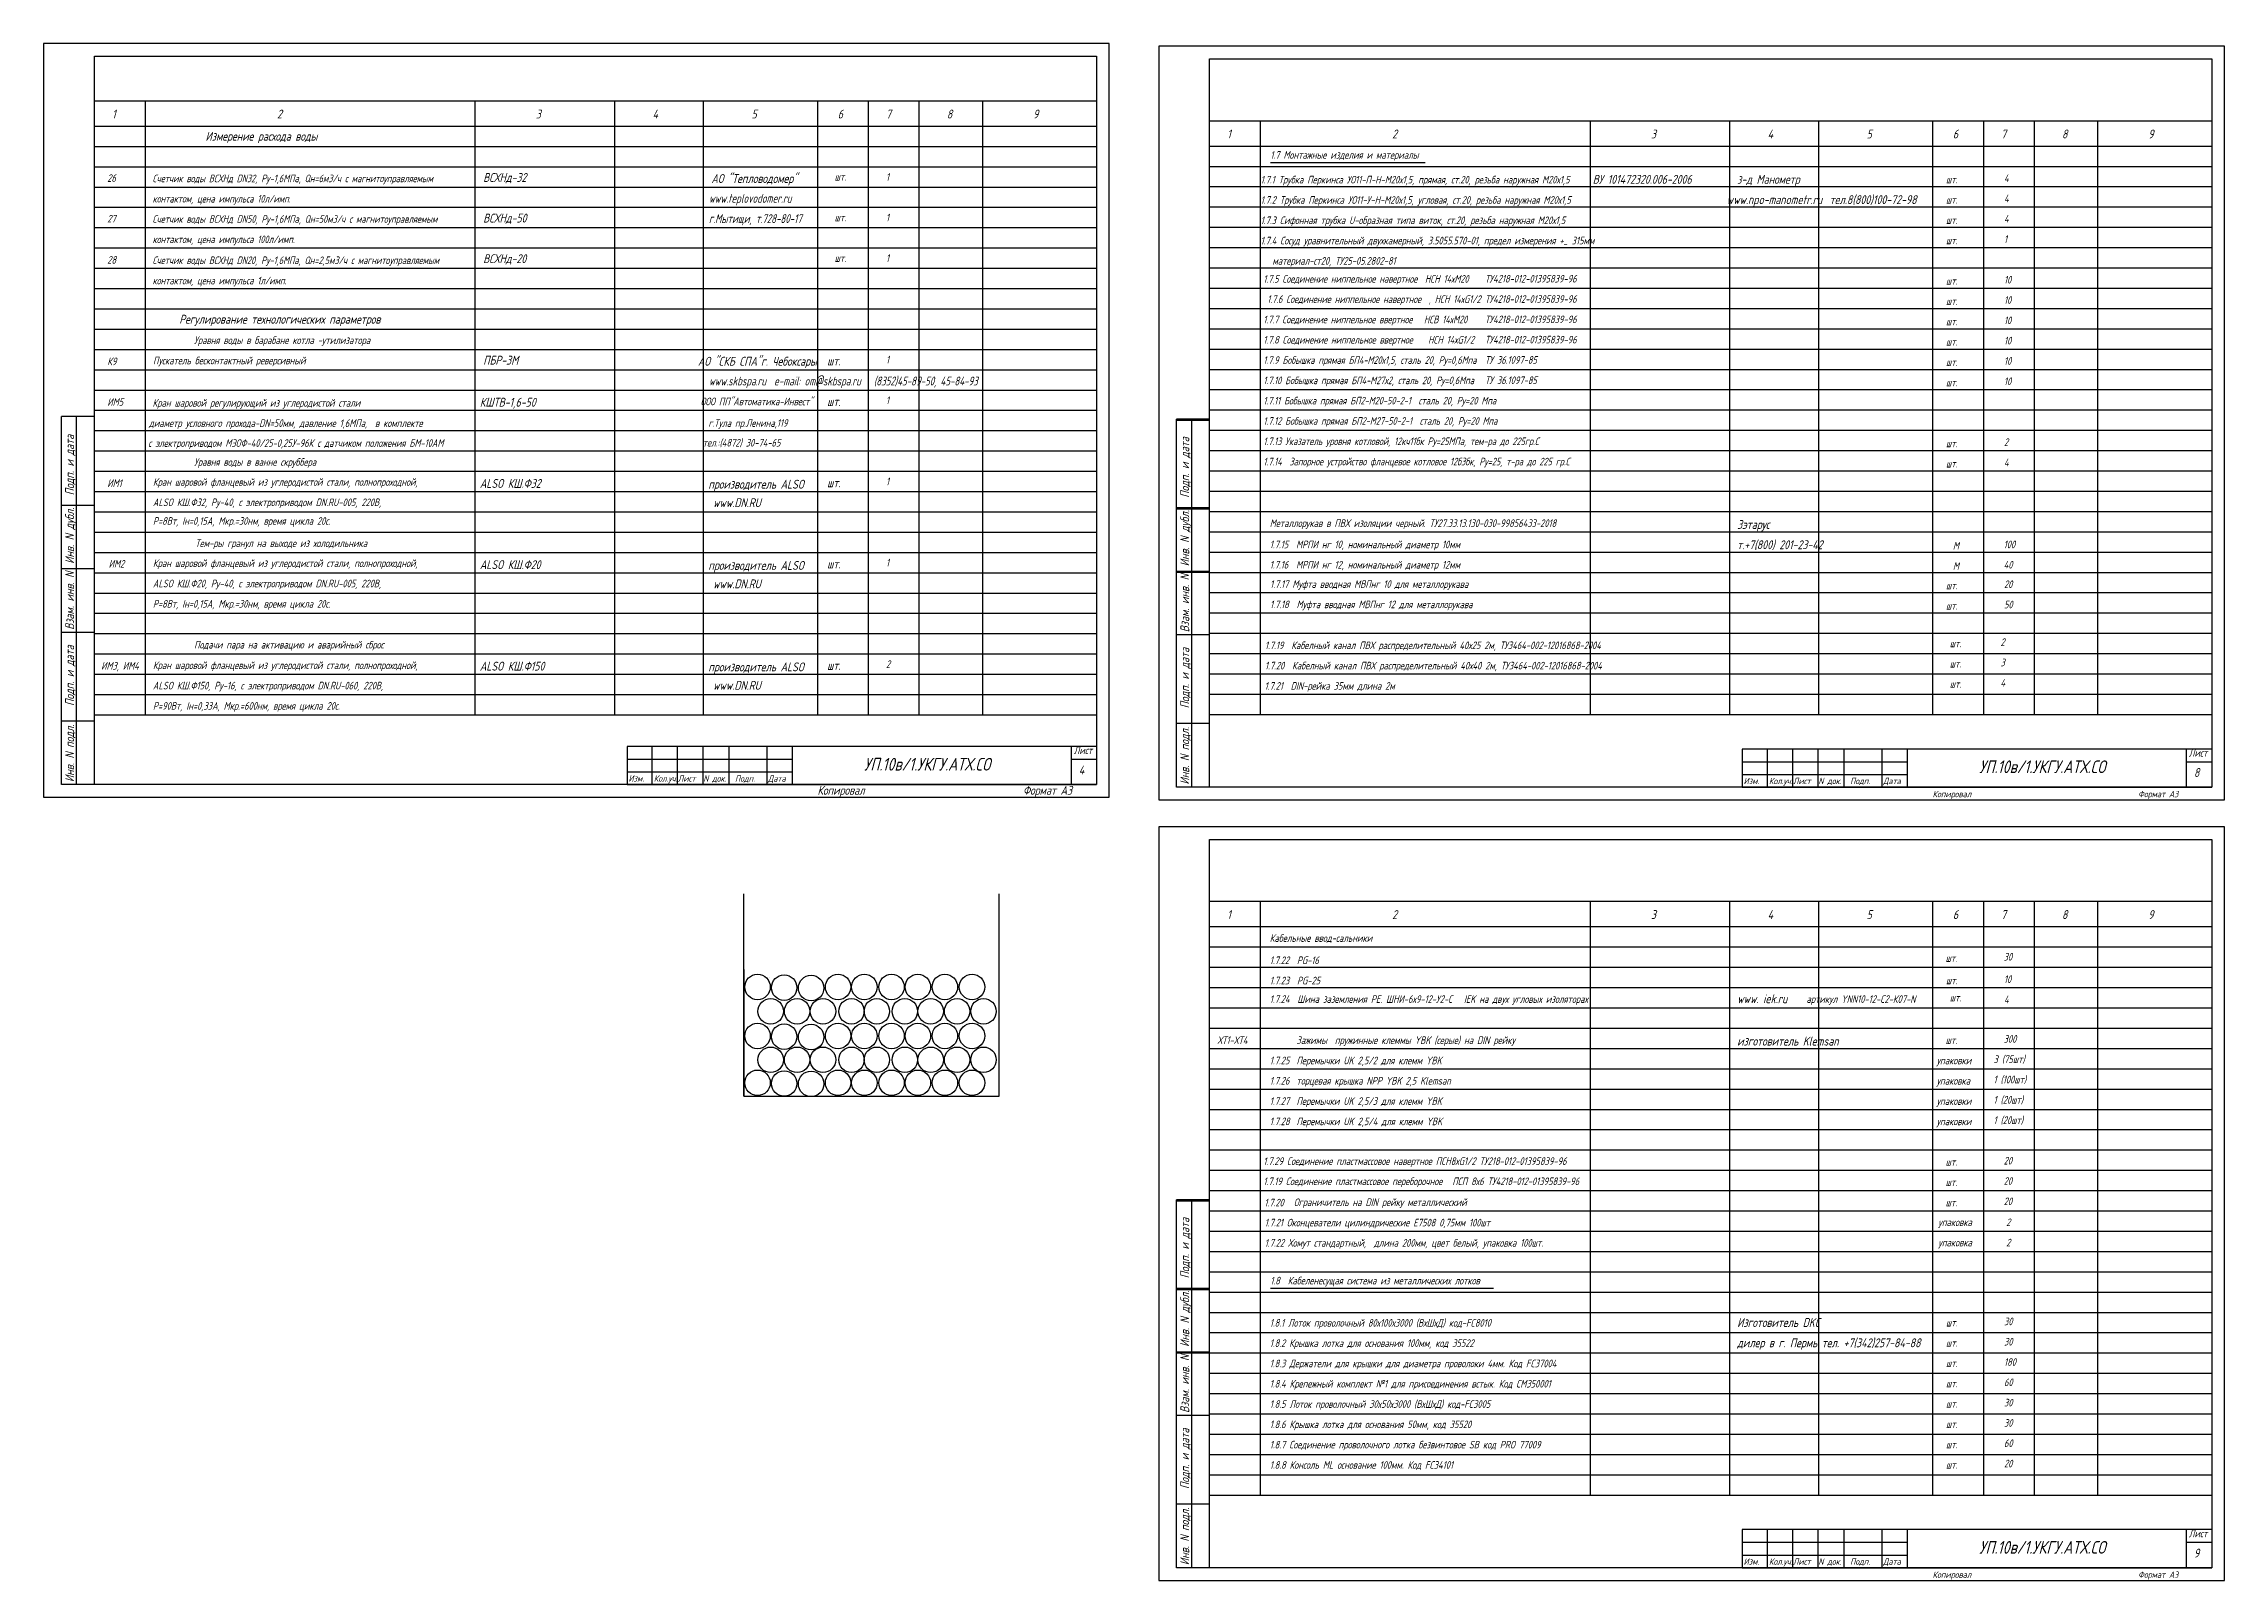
# Model space of a CAD drawing. Header units: millimetres. Extents: x 2 to 869, y -632 to 926.
# Drawn here: x 2 to 861, y -632 to -26 of the extents above; entities that cross this region are included whole.
import ezdxf

# ---------------------------------------------------------------- set-up
doc = ezdxf.new("R2010")
doc.units = ezdxf.units.MM
doc.linetypes.add('HIDDEN', pattern=[0.375, 0.25, -0.125])
doc.layers.add('MAIN', color=7, linetype='Continuous', lineweight=50)
doc.layers.add('Орудование', color=7, linetype='Continuous', lineweight=50)
doc.styles.get("Standard").update_dxf_attribs({"font": 'GOST_A.TTF', "width": 0.8, "oblique": 15, "height": 3})
doc.styles.add('АСУТП', font='GOST_A.TTF', dxfattribs={"oblique": 15})
doc.styles.add('ЕСКД', font='GOST_A.TTF', dxfattribs={"oblique": 15, "height": 2.5})
doc.styles.add('СТАНДАРТ', font='GOST_A.TTF', dxfattribs={"oblique": 15, "height": 3.5})

msp = doc.modelspace()

# ---------------------------------------------------------------- texts
at = {"color": 7, "style": 'СТАНДАРТ', "oblique": 15}
for s, height, p in [('1', 3.5, (28.5, -55.75)), ('2', 3.5, (93.5, -55.75)), ('3', 3.5, (195.5, -55.75)), ('4', 3.5, (241.5, -55.75)), ('5', 3.5, (280.5, -55.75)), ('6', 3.5, (314.5, -55.75)), ('7', 3.5, (333.5, -55.75)), ('8', 3.5, (357.5, -55.75)), ('9', 3.5, (391.5, -55.75)), ('1', 3.5, (468, -63.61)), ('2', 3.5, (533, -63.61)), ('3', 3.5, (635, -63.61)), ('4', 3.5, (681, -63.61)), ('5', 3.5, (720, -63.61)), ('6', 3.5, (754, -63.61)), ('7', 3.5, (773, -63.61)), ('8', 3.5, (797, -63.61)), ('9', 3.5, (831, -63.61)), ('Измерение расхода воды', 3.5, (65.3, -64.5)), ('ВСХНд-32', 3.5, (174.75, -80.75)), ('АО "Тепловодомер"', 3.5, (264.71, -81.17)), ('1', 3, (333.5, -80.27)), ('шт.', 3, (313.25, -80.27)), ('ВУ 101472320.006-2006', 3.5, (612.04, -81.48)), ('з-д Манометр', 3.5, (668.97, -81.48)), ('тел.8(800)100-72-98', 3.5, (705.44, -89.48)), ('ВСХНд-50', 3.5, (174.75, -96.75)), ('шт.', 3, (313.25, -96.27)), ('1', 3, (333.5, -96.27)), ('www.npo-manometr.ru', 3.5, (664.85, -89.48)), ('ВСХНд-20', 3.5, (174.75, -112.75)), ('шт.', 3, (313.25, -112.27)), ('1', 3, (333.5, -112.27)), ('Регулирование технологических параметров', 3.5, (54.96, -136.62)), ('            Уравня воды в барабане котла -утилизатора', 3, (42.35, -144.62)), ('Пускатель бесконтактный реверсивный', 3, (44.62, -152.62)), ('ПБР-3М', 3.5, (174.75, -152.75)), ('АО "СКБ СПА"г. Чебоксары', 3.5, (259.4, -153.17)), ('шт.', 3.5, (310.3, -153.07)), ('1', 3, (333.5, -152.27)), ('шт.', 3.5, (310.3, -169.07)), ('1', 3, (333.5, -168.27)), ('            Уравня воды в ванне скруббера', 3, (42.35, -192.62)), ('1', 3, (333.5, -200.27)), ('производитель ALSO', 3.5, (263.48, -201.62)), ('www.DN.RU', 3.5, (265.32, -208.89)), ('шт.', 3.5, (310.3, -201.07)), ('Зэтарус', 3.5, (668.97, -217.48)), ('Тем-ры гранул на выходе из холодильника', 3, (61.29, -224.62)), ('т.+7(800) 201-23-42', 3.5, (668.97, -225.48)), ('производитель ALSO', 3.5, (263.48, -233.62)), ('шт.', 3.5, (310.3, -233.07)), ('1', 3, (333.5, -232.27)), ('www.DN.RU', 3.5, (265.32, -240.89)), ('            Подачи пара на активацию и аварийный сброс', 3, (42.35, -264.62)), ('производитель ALSO', 3.5, (263.48, -273.62)), ('шт.', 3.5, (310.3, -273.07)), ('2', 3, (333.5, -272.27)), ('www.DN.RU', 3.5, (265.32, -280.89)), ('Лист', 3, (407.5, -306.25)), ('4', 3.5, (409.5, -314.25)), ('Копировал', 3.5, (306.5, -322.25)), ('Копировал', 3.5, (306.5, -322.25)), ('Формат A3', 3.5, (387.5, -322.25)), ('Формат A3', 3.5, (387.5, -322.25)), ('Копировал', 2.5, (746, -323.23)), ('Копировал', 2.5, (746, -323.23)), ('1', 3.5, (468, -371.22)), ('2', 3.5, (533, -371.22)), ('3', 3.5, (635, -371.22)), ('4', 3.5, (681, -371.22)), ('5', 3.5, (720, -371.22)), ('6', 3.5, (754, -371.22)), ('7', 3.5, (773, -371.22)), ('8', 3.5, (797, -371.22)), ('9', 3.5, (831, -371.22)), ('www. iek.ru', 3.5, (668.97, -404.39)), ('изготовитель Klemsan', 3.5, (668.97, -421.1)), ('Изготовитель DKC', 3.5, (668.97, -531.98)), ('дилер в г. Пермь тел. +7(342)257-84-88', 3.5, (668.97, -539.98)), ('Копировал', 2.5, (746, -630.85)), ('Копировал', 2.5, (746, -630.85))]:
    msp.add_text(s, height=height, dxfattribs=at).set_placement(p)
at = {"color": 7, "oblique": 15}
for s, height, p in [('1.7 Монтажные изделия и материалы', 3, (485, -71.61)), ('Кран шаровой регулирующий из углеродистой стали', 3, (44.43, -169.32)), ('КШТВ-1,6-50', 3.5, (173.43, -169.32)), ('диаметр условного прохода-DN=50мм, давление 1,6МПа,  в комплекте ', 3, (43.01, -177.32)), ('с электроприводом МЭОФ-40/25-0,25У-96К с датчиком положения БМ-10АМ', 3, (42.74, -185.17)), ('Кран шаровой фланцевый из углеродистой стали, полнопроходной, ', 3, (44.58, -200.5)), ('ALSO КШ.Ф32, Pу-40, с электроприводом DN.RU-005, 220В,', 3, (44.58, -208.5)), ('ALSO КШ.Ф32', 3.5, (173.43, -201.32)), ('Р=8Вт, Iн=0,15А, Мкр.=30нм, время цикла 20с.', 3, (44.58, -215.86)), ('Кран шаровой фланцевый из углеродистой стали, полнопроходной, ', 3, (44.58, -232.5)), ('ALSO КШ.Ф20', 3.5, (173.43, -233.32)), ('ALSO КШ.Ф20, Pу-40, с электроприводом DN.RU-005, 220В,', 3, (44.58, -240.5)), ('Р=8Вт, Iн=0,15А, Мкр.=30нм, время цикла 20с.', 3, (44.58, -248.5)), ('Кран шаровой фланцевый из углеродистой стали, полнопроходной, ', 3, (44.58, -272.73)), ('ALSO КШ.Ф150', 3.5, (173.43, -273.32)), ('ALSO КШ.Ф150, Pу-16, с электроприводом DN.RU-060, 220В,', 3, (44.58, -280.73)), ('Р=90Вт, Iн=0,33А, Мкр.=600нм, время цикла 20с.', 3, (44.58, -288.73)), ('1.8  Кабеленесущая система из металлических лотков', 3, (485, -515.22))]:
    msp.add_text(s, height=height, dxfattribs=at).set_placement(p)
at = {"color": 7, "style": 'СТАНДАРТ', "oblique": 15, "width": 0.9}
for s, height, p in [('контактом, цена импульса 10л/имп.', 3, (44.44, -88.87)), ('Счетчик воды ВСХНд DN32, Ру-1,6МПа, Qн=6м3/ч с магнитоуправляемым', 3, (44.44, -80.87)), ('www.teplovodomer.ru', 3.5, (263.71, -88.96)), ('Счетчик воды ВСХНд DN50, Ру-1,6МПа, Qн=50м3/ч с магнитоуправляемым', 3, (44.44, -96.87)), ('г.Мытищи, т.728-80-17', 3.5, (263.71, -96.96)), ('контактом, цена импульса 100л/имп.', 3, (44.44, -104.87)), ('Счетчик воды ВСХНд DN20, Ру-1,6МПа, Qн=2,5м3/ч с магнитоуправляемым', 3, (44.44, -113.12)), ('контактом, цена импульса 1л/имп.', 3, (44.44, -121.12)), ('www.skbspa.ru', 3.5, (263.71, -160.96)), ('e-mail: om@skbspa.ru', 3.5, (289.38, -160.96)), ('(8352)45-89-50, 45-84-93', 3.5, (328.71, -160.96))]:
    msp.add_text(s, height=height, dxfattribs=at).set_placement(p)
at = {"color": 7, "linetype": 'Continuous', "oblique": 15}
for s, p in [('1.7.1 Трубка Перкинса УО11-П-Н-М20х1,5, прямая, ст.20, резьба наружная М20х1,5 ', (481.17, -81.36)), ('шт.', (751.26, -81.29)), ('4', (774.13, -80.79)), ('4', (774.13, -88.79)), ('1.7.2 Трубка Перкинса УО11-У-Н-М20х1,5, угловая, ст.20, резьба наружная М20х1,5 ', (481.17, -89.36)), ('1.7.3 Сифонная трубка U-образная типа виток, ст.20, резьба наружная М20х1,5 ', (481.17, -97.36)), ('шт.', (751.26, -89.29)), ('4', (774.13, -96.79)), ('1.7.4 Сосуд уравнительный двухкамерный, 3.5055.570-01, предел измерения +_ 315мм', (481.17, -105.36)), ('шт.', (751.26, -97.29)), ('1', (774.13, -104.79)), ('   материал-ст20, ТУ25-05.2802-81', (481.17, -113.36)), ('шт.', (751.26, -105.29)), ('шт.', (751.26, -121.29)), ('10', (774.13, -120.79)), ('шт.', (751.26, -129.29)), ('10', (774.13, -128.79)), ('шт.', (751.26, -137.29)), ('10', (774.13, -136.79)), ('шт.', (751.26, -145.29)), ('10', (774.13, -144.79)), ('шт.', (751.26, -153.29)), ('10', (774.13, -152.79)), ('шт.', (751.26, -161.29)), ('10', (774.13, -160.79)), ('шт.', (751.26, -185.29)), ('2', (774.13, -184.79)), ('шт.', (751.26, -193.29)), ('4', (774.13, -192.79)), ('1.7.15  МРПИ нг 10, номинальный диаметр 10мм', (484.75, -225.11)), ('M', (754, -225.61)), ('100', (774, -225.11)), ('1.7.16  МРПИ нг 12, номинальный диаметр 12мм', (484.75, -233.11)), ('M', (754, -233.61)), ('40', (774, -233.11)), ('шт.', (751.26, -241.29)), ('20', (774.13, -240.79)), ('шт.', (751.26, -249.29)), ('50', (774.13, -248.79)), ('1.7.19  Кабелный канал ПВХ распределительный 40х25 2м, ТУ3464-002-12016868-2004', (482.84, -264.86)), ('шт.', (752.75, -264.11)), ('2', (772.75, -263.61)), ('1.7.20  Кабелный канал ПВХ распределительный 40х40 2м, ТУ3464-002-12016868-2004', (482.84, -272.86)), ('шт.', (752.75, -272.11)), ('3', (772.75, -271.61)), ('1.7.21  DIN-рейка 35мм длина 2м', (482.72, -280.86)), ('шт.', (752.75, -280.11)), ('4', (772.75, -279.61)), ('1.7.22  PG-16', (484.75, -388.97)), ('шт.', (751.12, -388.1)), ('30', (774, -387.6)), ('1.7.23  PG-25', (484.75, -396.97)), ('шт.', (751.26, -396.91)), ('10', (774.13, -396.41)), ('1.7.24  Шина заземления РE. ШНИ-6х9-12-У2-С   IEK на двух угловых изоляторах ', (484.75, -404.27)), ('  артикул YNN10-12-C2-К07-N   ', (693.2, -404.27)), ('шт.', (752.75, -403.72)), ('4', (774.13, -404.41)), ('ХТ1-ХТ4', (464.12, -420.47)), (' Зажимы  пружинные клеммы YBK (серые) на DIN рейку', (493.75, -420.47)), ('шт.', (751.12, -420.47)), ('300', (774, -419.97)), ('1.7.25', (484.75, -428.47)), (' Перемычки UK 2,5/2 для клемм YBK', (493.75, -428.47)), ('упаковки', (747.54, -428.47)), ('3 (75шт)', (770.02, -427.97)), ('1.7.26', (484.75, -436.47)), (' торцевая крышка NPP YBK 2,5 Klemsan', (493.75, -436.47)), ('упаковка', (747.54, -436.47)), ('1 (100шт)', (770.02, -435.97)), ('1.7.27', (484.75, -444.47)), (' Перемычки UK 2,5/3 для клемм YBK', (493.75, -444.47)), ('упаковки', (747.54, -444.47)), ('1 (20шт)', (770.02, -443.97)), ('1.7.28', (484.75, -452.47)), (' Перемычки UK 2,5/4 для клемм YBK', (493.75, -452.47)), ('упаковки', (747.54, -452.47)), ('1 (20шт)', (770.02, -451.97)), ('шт.', (751.12, -468.47)), ('20', (774, -467.97)), ('Ограничитель на DIN рейку металлический', (494.26, -484.33)), ('шт.', (751.12, -476.47)), ('20', (774, -475.97)), ('20', (774, -483.97)), ('1.7.20', (482.63, -484.47)), ('шт.', (751.12, -484.47)), ('2', (775, -492.22)), ('упаковка', (748.25, -492.22)), ('упаковка', (748.25, -500.22)), ('2', (775, -500.22)), ('1.8.1 Лоток проволочный 80х100х3000 (ВхШхД) код-FC8010', (484.75, -531.86)), ('шт.', (751.26, -531.8)), ('30', (774.13, -531.3)), ('1.8.2 Крышка лотка для основания 100мм, код 35522', (484.75, -539.86)), ('шт.', (751.26, -539.8)), ('30', (774.13, -539.3)), ('1.8.3 Держатели для крышки для диаметра проволоки 4мм. Код FC37004', (484.75, -547.86)), ('шт.', (751.26, -547.8)), ('180', (774.13, -547.3)), ('1.8.4 Крепежный комплект №1 для присоединения встык. Код СМ350001', (484.75, -555.86)), ('шт.', (751.26, -555.8)), ('60', (774.13, -555.3)), ('1.8.5 Лоток проволочный 30х50х3000 (ВхШхД) код-FC3005', (484.75, -563.86)), ('шт.', (751.26, -563.8)), ('30', (774.13, -563.3)), ('1.8.6 Крышка лотка для основания 50мм, код 35520', (484.75, -571.86)), ('шт.', (751.26, -571.8)), ('30', (774.13, -571.3)), ('1.8.7 Соединение проволочного лотка безвинтовое SB код PRO 77009', (484.75, -579.86)), ('шт.', (751.26, -579.8)), ('20', (774.13, -587.3)), ('60', (774.13, -579.3)), ('1.8.8 Консоль ML основание 100мм. Код FC34101', (484.75, -587.86)), ('шт.', (751.26, -587.8))]:
    msp.add_text(s, height=3, dxfattribs=at).set_placement(p)
at = {"oblique": 15}
for s, p in [('ООО ПП"Автоматика-Инвест"', (260.44, -168.77)), ('г.Тула пр.Ленина,119', (263.5, -177.27)), ('тел.:(4872) 30-74-65', (261.28, -185.03))]:
    msp.add_text(s, height=3, dxfattribs=at).set_placement(p)
at = {"color": 7, "style": 'СТАНДАРТ', "oblique": 15}
msp.add_text('Подп. и дата', height=3.5, rotation=90, dxfattribs=at).set_placement((13.5, -204.25))
at = {"color": 7, "lineweight": 30, "style": 'СТАНДАРТ', "oblique": 15}
for s, p in [('Подп. и дата', (453, -205.23)), ('Инв. N дубл.', (13.5, -231.25)), ('Инв. N дубл.', (453, -232.23)), ('Взам. инв. N', (13.5, -257.25)), ('Взам. инв. N', (453, -258.23)), ('Подп. и дата', (13.5, -287.25)), ('Подп. и дата', (453, -288.23)), ('Инв. N подл.', (13.5, -317.25)), ('Инв. N подл.', (453, -318.23)), ('Подп. и дата', (453, -512.85)), ('Инв. N дубл.', (453, -539.85)), ('Взам. инв. N', (453, -565.85)), ('Подп. и дата', (453, -595.85)), ('Инв. N подл.', (453, -625.85))]:
    msp.add_text(s, height=3.5, rotation=90, dxfattribs=at).set_placement(p)
at = {"color": 7, "linetype": 'HIDDEN', "oblique": 15}
for s, p in [('Металлорукав в ПВХ изоляции черный. ТУ27.33.13.130-030-99856433-2018', (484.75, -216.73)), ('1.7.17 Муфта вводная МВПнг 10 для металлорукава', (484.88, -240.73)), ('1.7.18  Муфта вводная МВПнг 12 для металлорукава', (484.88, -248.73)), ('Кабельные ввод-сальники', (484.75, -380.22)), ('1.7.21 Оконцеватели цилиндрические Е7508 0,75мм 100шт', (482.76, -492.35)), ('1.7.22 Хомут стандартный,  длина 200мм, цвет белый, упаковка 100шт.', (482.76, -500.35))]:
    msp.add_text(s, height=3, dxfattribs=at).set_placement(p)
at = {"color": 7, "lineweight": 30, "style": 'СТАНДАРТ', "oblique": 15}
for s, height, p in [('Лист', 3, (847, -307.23)), ('8', 3.5, (849, -315.23)), ('Формат A3', 2.5, (827, -323.23)), ('Формат A3', 2.5, (827, -323.23)), ('Лист', 3, (847, -614.85)), ('9', 3.5, (849, -622.85)), ('Формат A3', 2.5, (827, -630.85)), ('Формат A3', 2.5, (827, -630.85))]:
    msp.add_text(s, height=height, dxfattribs=at).set_placement(p)
at = {"color": 0, "linetype": 'Continuous', "style": 'СТАНДАРТ', "oblique": 15}
for s, p in [('Изм.', (232, -317.08)), ('Кол.уч.', (242, -317.08)), ('Лист', (251.5, -317.08)), ('N док.', (261.5, -317.08)), ('Подп.', (274, -317.08)), ('Дата', (287, -317.08)), ('Изм.', (671.5, -318.07)), ('Кол.уч.', (681.5, -318.07)), ('N док.', (701, -318.07)), ('Подп.', (713.5, -318.07)), ('Дата', (726.5, -318.07)), ('Изм.', (671.5, -625.68)), ('Кол.уч.', (681.5, -625.68)), ('N док.', (701, -625.68)), ('Подп.', (713.5, -625.68)), ('Дата', (726.5, -625.68))]:
    msp.add_text(s, height=2.5, dxfattribs=at).set_placement(p)
at = {"color": 0, "linetype": 'Continuous', "lineweight": 30, "style": 'СТАНДАРТ', "oblique": 15}
for p in [(691, -318.07), (691, -625.68)]:
    msp.add_text('Лист', height=2.5, dxfattribs=at).set_placement(p)
at = {"layer": 'MAIN', "color": 7, "linetype": 'Continuous', "lineweight": -3, "style": 'АСУТП', "oblique": 15}
for s, p in [('26', (26.59, -80.72)), ('27', (26.59, -96.72)), ('28', (26.59, -112.97)), ('К9', (26.59, -152.97)), ('ИМ5', (26.59, -168.97)), ('ИМ1', (26.59, -200.97)), ('ИМ2', (27.13, -232.72)), ('ИМ3, ИМ4', (24.16, -272.95))]:
    msp.add_text(s, height=3, dxfattribs=at).set_placement(p)
at = {"layer": 'MAIN', "color": 7, "linetype": 'Continuous', "lineweight": -3, "oblique": 15, "width": 0.95}
for s, p in [('1.7.5 Соединение ниппельное навертное  НСН 14хМ20', (482.24, -120.45)), (' 1.7.6 Соединение ниппельное навертное  , НСН 14хG1/2 ', (482.24, -128.45)), ('1.7.7 Соединение ниппельное ввертное   НСВ 14хМ20 ', (482.24, -136.45)), ('1.7.8 Соединение ниппельное ввертное    НСН 14хG1/2 ', (482.24, -144.45)), ('1.7.9 Бобышка прямая БП4-М20х1,5, сталь 20, Ру=0,6Мпа', (482.24, -152.45)), ('1.7.10 Бобышка прямая БП4-М27х2, сталь 20, Ру=0,6Мпа', (482.24, -160.45)), ('1.7.11 Бобышка прямая БП2-М20-50-2-1  сталь 20, Ру=20 Мпа', (482.24, -168.45)), ('1.7.12 Бобышка прямая БП2-М27-50-2-1  сталь 20, Ру=20 Мпа', (482.24, -176.45)), ('1.7.13 Указатель уровня котловой, 12кч11бк Ру=25МПа, тем-ра до 225гр.С', (482.24, -184.45)), ('1.7.14  Запорное устройство фланцевое котловое 12б3бк, Ру=25, т-ра до 225 гр.С', (482.24, -192.45))]:
    msp.add_text(s, height=3, dxfattribs=at).set_placement(p)
at = {"layer": 'MAIN', "color": 7, "linetype": 'Continuous', "lineweight": -3, "oblique": 15}
for s, p in [('        ТУ4218-012-01395839-96', (557.28, -120.4)), ('        ТУ4218-012-01395839-96', (557.28, -128.4)), ('        ТУ4218-012-01395839-96', (557.28, -136.4)), ('        ТУ4218-012-01395839-96', (557.28, -144.4)), ('        ТУ 36.1097-85', (557.28, -152.4)), ('        ТУ 36.1097-85', (557.28, -160.4)), ('1.7.29 Соединение пластмассовое навертное ПСН8хG1/2 ТУ218-012-01395839-96', (482.24, -468.13)), ('1.7.19 Соединение пластмассовое переборочное', (482.24, -476.07)), ('  ПСП 8х6 ТУ4218-012-01395839-96', (553.62, -476.07))]:
    msp.add_text(s, height=3, dxfattribs=at).set_placement(p)
at = {"layer": 'Орудование', "char_height": 5, "width": 120, "attachment_point": 5, "style": 'ЕСКД'}
for insert in [(349.73, -310.23), (789.23, -311.22), (789.23, -618.83)]:
    msp.add_mtext('УП.10в/1.УКГУ.АТХ.СО', dxfattribs=dict(at, insert=insert))

# ---------------------------------------------------------------- linework, layer by layer
at = {"color": 7}
for p, q in [((421.5, -26.25), (1.5, -26.25)), ((1.5, -26.25), (1.5, -323.25)), ((421.5, -323.25), (421.5, -26.25)), ((861, -27.23), (441, -27.23)), ((441, -27.23), (441, -324.23)), ((861, -324.23), (861, -27.23)), ((21.5, -48.75), (416.5, -48.75)), ((41.5, -48.75), (41.5, -290.75)), ((171.5, -48.75), (171.5, -290.75)), ((226.5, -48.75), (226.5, -290.75)), ((261.5, -48.75), (261.5, -290.75)), ((306.5, -48.75), (306.5, -290.75)), ((326.5, -48.75), (326.5, -290.75)), ((346.5, -48.75), (346.5, -290.75)), ((371.5, -48.75), (371.5, -290.75)), ((21.5, -58.75), (416.5, -58.75)), ((461, -56.61), (856, -56.61)), ((481, -56.61), (481, -290.61)), ((611, -56.61), (611, -290.61)), ((666, -56.61), (666, -290.61)), ((701, -56.61), (701, -290.61)), ((746, -56.61), (746, -290.61)), ((766, -56.61), (766, -290.61)), ((786, -56.61), (786, -290.61)), ((811, -56.61), (811, -290.61)), ((21.5, -66.75), (416.5, -66.75)), ((461, -66.61), (856, -66.61)), ((21.5, -74.75), (416.5, -74.75)), ((461, -74.61), (856, -74.61)), ((485, -73.11), (545.95, -73.11)), ((21.5, -82.75), (416.5, -82.75)), ((461, -82.61), (856, -82.61)), ((21.5, -90.75), (416.5, -90.75)), ((461, -90.61), (856, -90.61)), ((21.5, -98.75), (416.5, -98.75)), ((461, -98.61), (856, -98.61)), ((21.5, -106.75), (416.5, -106.75)), ((461, -106.61), (856, -106.61)), ((21.5, -114.75), (416.5, -114.75)), ((461, -114.61), (856, -114.61)), ((21.5, -122.75), (416.5, -122.75)), ((461, -122.61), (856, -122.61)), ((21.5, -130.75), (416.5, -130.75)), ((461, -130.61), (856, -130.61)), ((21.5, -138.75), (416.5, -138.75)), ((461, -138.61), (856, -138.61)), ((21.5, -146.75), (416.5, -146.75)), ((461, -146.61), (856, -146.61)), ((461, -154.61), (856, -154.61)), ((21.5, -154.75), (416.5, -154.75)), ((21.5, -162.75), (416.5, -162.75)), ((461, -162.61), (856, -162.61)), ((21.5, -170.75), (416.5, -170.75)), ((461, -170.61), (856, -170.61)), ((21.5, -178.75), (416.5, -178.75)), ((461, -178.61), (856, -178.61)), ((21.5, -186.75), (416.5, -186.75)), ((461, -186.61), (856, -186.61)), ((21.5, -194.75), (416.5, -194.75)), ((461, -194.61), (856, -194.61)), ((21.5, -202.75), (416.5, -202.75)), ((461, -202.61), (856, -202.61)), ((21.5, -210.75), (416.5, -210.75)), ((461, -210.61), (856, -210.61)), ((21.5, -218.75), (416.5, -218.75)), ((461, -218.61), (856, -218.61)), ((21.5, -226.75), (416.5, -226.75)), ((461, -226.61), (856, -226.61)), ((21.5, -234.75), (416.5, -234.75)), ((461, -234.61), (856, -234.61)), ((21.5, -242.75), (416.5, -242.75)), ((461, -242.61), (856, -242.61)), ((21.5, -250.75), (416.5, -250.75)), ((461, -250.61), (856, -250.61)), ((21.5, -258.75), (416.5, -258.75)), ((461, -258.61), (856, -258.61)), ((21.5, -266.75), (416.5, -266.75)), ((21.5, -274.75), (416.5, -274.75)), ((461, -266.61), (856, -266.61)), ((461, -274.61), (856, -274.61)), ((21.5, -282.75), (416.5, -282.75)), ((461, -282.61), (856, -282.61)), ((21.5, -290.75), (416.5, -290.75)), ((461, -290.61), (856, -290.61)), ((231.5, -308.25), (296.5, -308.25)), ((671, -309.23), (736, -309.23)), ((1.5, -323.25), (421.5, -323.25)), ((231.5, -318.25), (416.5, -318.25)), ((441, -324.23), (861, -324.23)), ((861, -334.85), (441, -334.85)), ((441, -334.85), (441, -631.85)), ((861, -631.85), (861, -334.85)), ((461, -364.22), (856, -364.22)), ((481, -364.22), (481, -598.22)), ((611, -364.22), (611, -598.22)), ((666, -364.22), (666, -598.22)), ((701, -364.22), (701, -598.22)), ((746, -364.22), (746, -598.22)), ((766, -364.22), (766, -598.22)), ((786, -364.22), (786, -598.22)), ((811, -364.22), (811, -598.22)), ((461, -374.22), (856, -374.22)), ((461, -382.22), (856, -382.22)), ((461, -390.22), (856, -390.22)), ((461, -398.22), (856, -398.22)), ((461, -406.22), (856, -406.22)), ((461, -414.22), (856, -414.22)), ((461, -422.22), (856, -422.22)), ((461, -430.22), (856, -430.22)), ((461, -438.22), (856, -438.22)), ((461, -446.22), (856, -446.22)), ((461, -454.22), (856, -454.22)), ((461, -462.22), (856, -462.22)), ((461, -470.22), (856, -470.22)), ((461, -478.22), (856, -478.22)), ((461, -486.22), (856, -486.22)), ((461, -494.22), (856, -494.22)), ((461, -502.22), (856, -502.22)), ((461, -510.22), (856, -510.22)), ((461, -518.22), (856, -518.22)), ((485, -516.72), (572.99, -516.72)), ((461, -526.22), (856, -526.22)), ((461, -534.22), (856, -534.22)), ((461, -542.22), (856, -542.22)), ((461, -550.22), (856, -550.22)), ((461, -558.22), (856, -558.22)), ((461, -566.22), (856, -566.22)), ((461, -574.22), (856, -574.22)), ((461, -582.22), (856, -582.22)), ((461, -590.22), (856, -590.22)), ((461, -598.22), (856, -598.22)), ((671, -616.85), (736, -616.85)), ((441, -631.85), (861, -631.85))]:
    msp.add_line(p, q, dxfattribs=at)
at = {"color": 7, "lineweight": 30}
for p, q in [((21.5, -318.25), (21.5, -31.25)), ((21.5, -31.25), (416.5, -31.25)), ((416.5, -31.25), (416.5, -318.25)), ((461, -319.23), (461, -32.23)), ((461, -32.23), (856, -32.23)), ((856, -32.23), (856, -319.23)), ((21.5, -173.25), (8.5, -173.25)), ((8.5, -318.25), (8.5, -173.25)), ((14.5, -318.25), (14.5, -173.25)), ((448, -319.23), (448, -174.23)), ((461, -174.23), (448, -174.23)), ((461, -174.73), (448, -174.73)), ((454, -319.23), (454, -174.23)), ((21.5, -208.25), (8.5, -208.25)), ((461, -209.23), (448, -209.23)), ((461, -209.73), (448, -209.73)), ((21.5, -233.25), (8.5, -233.25)), ((461, -234.23), (448, -234.23)), ((461, -234.73), (448, -234.73)), ((21.5, -258.25), (8.5, -258.25)), ((461, -259.23), (448, -259.23)), ((21.5, -293.25), (8.5, -293.25)), ((461, -294.23), (448, -294.23)), ((231.5, -303.25), (231.5, -318.25)), ((416.5, -303.25), (231.5, -303.25)), ((241.25, -303.25), (241.25, -318.25)), ((251.25, -303.25), (251.25, -318.25)), ((261.25, -303.25), (261.25, -318.25)), ((271.5, -303.25), (271.5, -318.25)), ((286.5, -303.25), (286.5, -318.25)), ((296.5, -303.25), (296.5, -318.25)), ((406.5, -303.25), (406.5, -318.25)), ((406.5, -308.25), (416.5, -308.25)), ((671, -304.23), (671, -319.23)), ((856, -304.23), (671, -304.23)), ((680.75, -304.23), (680.75, -319.23)), ((690.75, -304.23), (690.75, -319.23)), ((700.75, -304.23), (700.75, -319.23)), ((711, -304.23), (711, -319.23)), ((726, -304.23), (726, -319.23)), ((736, -304.23), (736, -319.23)), ((846, -304.23), (846, -319.23)), ((846, -309.23), (856, -309.23)), ((231.5, -313.25), (296.5, -313.25)), ((671, -314.23), (736, -314.23)), ((21.5, -318.25), (8.5, -318.25)), ((416.5, -318.25), (21.5, -318.25)), ((461, -319.23), (448, -319.23)), ((856, -319.23), (461, -319.23)), ((671, -319.23), (856, -319.23)), ((461, -626.85), (461, -339.85)), ((461, -339.85), (856, -339.85)), ((856, -339.85), (856, -626.85)), ((448, -626.85), (448, -481.85)), ((461, -481.85), (448, -481.85)), ((461, -482.35), (448, -482.35)), ((454, -626.85), (454, -481.85)), ((461, -516.85), (448, -516.85)), ((461, -517.35), (448, -517.35)), ((461, -541.85), (448, -541.85)), ((461, -542.35), (448, -542.35)), ((461, -566.85), (448, -566.85)), ((461, -601.85), (448, -601.85)), ((671, -611.85), (671, -626.85)), ((856, -611.85), (671, -611.85)), ((680.75, -611.85), (680.75, -626.85)), ((690.75, -611.85), (690.75, -626.85)), ((700.75, -611.85), (700.75, -626.85)), ((711, -611.85), (711, -626.85)), ((726, -611.85), (726, -626.85)), ((736, -611.85), (736, -626.85)), ((846, -611.85), (846, -626.85)), ((846, -616.85), (856, -616.85)), ((461, -626.85), (448, -626.85)), ((856, -626.85), (461, -626.85)), ((671, -621.85), (736, -621.85)), ((671, -626.85), (856, -626.85))]:
    msp.add_line(p, q, dxfattribs=at)
at = {"color": 0}
for p, q in [((277.45, -441.07), (277.45, -361.26)), ((378.1, -441.07), (378.1, -361.26)), ((277.45, -391.07), (277.45, -441.07)), ((287.4, -394.14), (287.4, -394.14)), ((287.4, -394.14), (287.4, -394.14)), ((378.1, -441.07), (378.1, -391.7)), ((287.4, -412.81), (287.4, -412.81)), ((287.4, -412.81), (287.4, -412.81)), ((287.4, -413.44), (287.4, -413.44)), ((287.4, -413.44), (287.4, -413.44)), ((287.4, -431.9), (287.4, -431.9)), ((287.4, -431.9), (287.4, -431.9)), ((277.45, -441.07), (378.1, -441.07))]:
    msp.add_line(p, q, dxfattribs=at)
for centre in [(282.88, -398), (293.37, -398.26), (303.99, -398.43), (314.62, -398), (324.99, -398), (335.7, -398), (346.07, -398), (356.71, -398), (367.42, -398), (288.06, -407.6), (298.47, -407.6), (308.66, -407.6), (319.91, -407.6), (329.89, -407.6), (340.93, -407.6), (351.13, -407.6), (361.53, -407.6), (371.94, -407.6), (282.88, -417.3), (293.37, -417.57), (314.62, -417.3), (324.99, -417.3), (335.7, -417.3), (346.07, -417.3), (356.71, -417.3), (367.42, -417.3), (303.99, -417.73), (288.06, -426.69), (298.47, -426.69), (308.66, -426.69), (319.91, -426.69), (329.89, -426.69), (340.93, -426.69), (351.13, -426.69), (361.53, -426.69), (371.94, -426.69), (282.88, -435.76), (293.37, -436.03), (303.99, -436.19), (314.62, -435.76), (324.99, -435.76), (335.7, -435.76), (346.07, -435.76), (356.71, -435.76), (367.42, -435.76)]:
    msp.add_circle(centre, 5.02, dxfattribs=at)

msp.set_redraw_order([(e.dxf.handle, doc.entitydb.next_handle()) for e in msp.query("TEXT MTEXT ATTDEF DIMENSION ARC_DIMENSION")])  # texts and dimensions are drawn at this point

doc.saveas('drawing.dxf')
